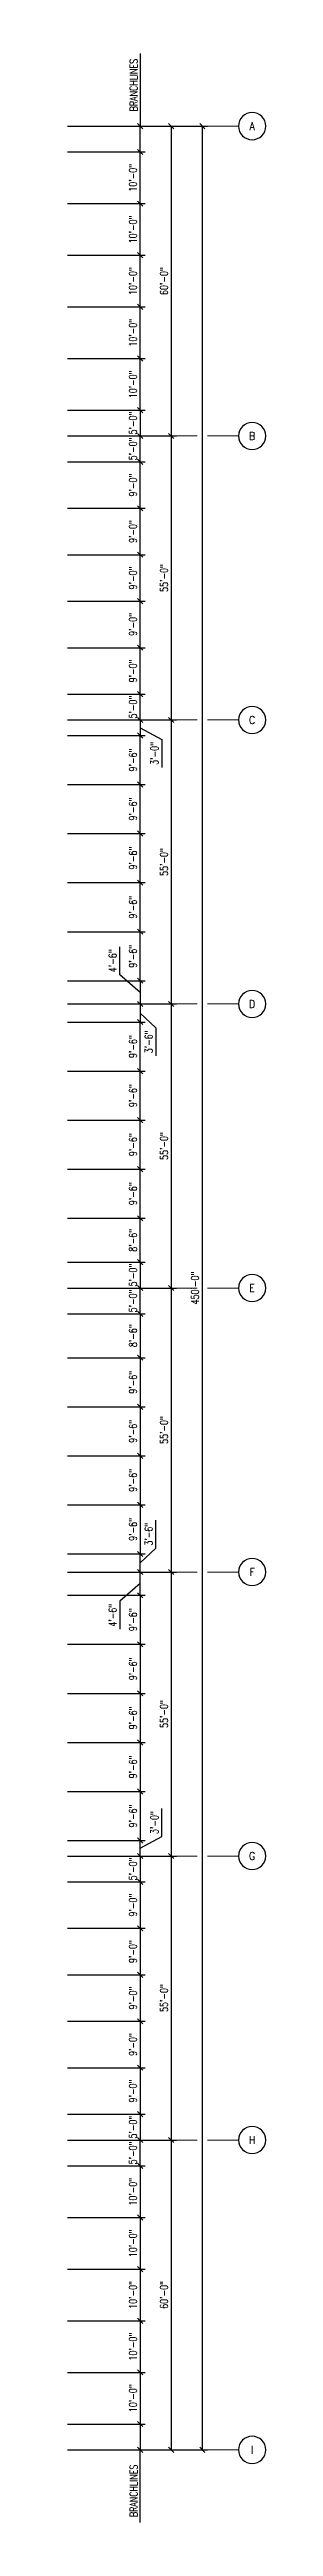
# Model space of a CAD drawing. Extents: x -14553 to 17595, y -13361 to 12610.
# Drawn here: x 9411 to 9894, y -5578 to 178 of the extents above; entities that cross this region are included whole.
import ezdxf
from ezdxf.enums import TextEntityAlignment as Align

# ---------------------------------------------------------------- set-up
doc = ezdxf.new("R2010")
doc.units = 0
doc.header["$LTSCALE"] = 0.5
doc.header["$MEASUREMENT"] = 0
doc.layers.get('0').update_dxf_attribs({"linetype": 'CONTINUOUS'})
doc.layers.get('DEFPOINTS').update_dxf_attribs({"linetype": 'CONTINUOUS'})
doc.layers.add('Dim-Grid', color=11, linetype='CONTINUOUS', lineweight=20)
doc.layers.add('Grid-Bubbles', color=2, linetype='CONTINUOUS')
doc.styles.add('SECTION-ATTRIB-BOLD', font='simplex.shx', dxfattribs={"width": 0.75})
doc.styles.get("Standard").update_dxf_attribs({"font": 'SIMPLEX.SHX', "width": 0.75})
doc.dimstyles.new('NMBS T192', dxfattribs={"dimscale": 192, "dimtxt": 0.09375, "dimasz": 0.0625, "dimexe": 0.0625, "dimexo": 0.125, "dimgap": 0.03125, "dimtad": 1, "dimdec": 4, "dimrnd": 0.0625, "dimzin": 3, "dimdsep": 46, "dimlunit": 4, "dimtxsty": 'Standard', "dimblk1": 'OBLIQUE', "dimblk2": 'OBLIQUE', "dimsah": 1, "dimcen": -0.125, "dimclrt": 2, "dimadec": 0, "dimazin": 0, "dimtfac": 0.625, "dimtdec": 4, "dimtmove": 0, "dimatfit": 2, "dimfxl": 0.0625, "dimtvp": 0.7, "dimtolj": 1, "dimtzin": 3, "dimarcsym": 0})

msp = doc.modelspace()

# ---------------------------------------------------------------- blocks, each defined once
blk = doc.blocks.new('Grid-Bub')
at = {"color": 0}
blk.add_circle((0, 0), 0.164, dxfattribs=at)
at = {"style": 'SECTION-ATTRIB-BOLD', "width": 0.875}
blk.add_attdef('LABEL', text='', height=0.0938, dxfattribs=at).set_placement((0, 0), align=Align.MIDDLE_CENTER)
blk = doc.blocks.new('_OBLIQUE')
at = {"color": 0, "linetype": 'ByBlock'}
blk.add_line((-0.5, -0.5), (0.5, 0.5), dxfattribs=at)
blk = doc.blocks.new('*D188')
at = {"layer": 'DEFPOINTS', "color": 0, "transparency": 16777216}
for p in [(9411.4, 0), (9411.4, -720), (9675.4, -720)]:
    blk.add_point(p, dxfattribs=at)
at = {"layer": 'Dim-Grid', "color": 0, "lineweight": -2, "transparency": 16777216}
for p, q in [((9435.4, 0), (9687.4, 0)), ((9675.4, 0), (9675.4, -720)), ((9435.4, -720), (9687.4, -720))]:
    blk.add_line(p, q, dxfattribs=at)
at = {"layer": 'Dim-Grid', "color": 0, "lineweight": -2, "transparency": 16777216, "xscale": 12, "yscale": 12, "zscale": 12}
for p, rotation in [((9675.4, 0), 90), ((9675.4, -720), 270)]:
    blk.add_blockref('_OBLIQUE', p, dxfattribs=dict(at, rotation=rotation))
at = {"layer": 'Dim-Grid', "color": 2, "transparency": 16777216, "insert": (9658.7, -360), "char_height": 18, "attachment_point": 5, "rotation": 90}
blk.add_mtext('\\A1;60\'-0"', dxfattribs=at)
blk = doc.blocks.new('*D194')
at = {"layer": 'DEFPOINTS', "color": 0, "transparency": 16777216}
for p in [(9411.4, -720), (9411.4, -1380), (9675.4, -1380)]:
    blk.add_point(p, dxfattribs=at)
at = {"layer": 'Dim-Grid', "color": 0, "lineweight": -2, "transparency": 16777216}
for p, q in [((9435.4, -720), (9687.4, -720)), ((9675.4, -720), (9675.4, -1380)), ((9435.4, -1380), (9687.4, -1380))]:
    blk.add_line(p, q, dxfattribs=at)
at = {"layer": 'Dim-Grid', "color": 0, "lineweight": -2, "transparency": 16777216, "xscale": 12, "yscale": 12, "zscale": 12}
for p, rotation in [((9675.4, -720), 90), ((9675.4, -1380), 270)]:
    blk.add_blockref('_OBLIQUE', p, dxfattribs=dict(at, rotation=rotation))
at = {"layer": 'Dim-Grid', "color": 2, "transparency": 16777216, "insert": (9658.7, -1050), "char_height": 18, "attachment_point": 5, "rotation": 90}
blk.add_mtext('\\A1;55\'-0"', dxfattribs=at)
blk = doc.blocks.new('*D195')
at = {"layer": 'DEFPOINTS', "color": 0, "transparency": 16777216}
for p in [(9411.4, -1380), (9411.4, -2040), (9675.4, -2040)]:
    blk.add_point(p, dxfattribs=at)
at = {"layer": 'Dim-Grid', "color": 0, "lineweight": -2, "transparency": 16777216}
for p, q in [((9435.4, -1380), (9687.4, -1380)), ((9675.4, -1380), (9675.4, -2040)), ((9435.4, -2040), (9687.4, -2040))]:
    blk.add_line(p, q, dxfattribs=at)
at = {"layer": 'Dim-Grid', "color": 0, "lineweight": -2, "transparency": 16777216, "xscale": 12, "yscale": 12, "zscale": 12}
for p, rotation in [((9675.4, -1380), 90), ((9675.4, -2040), 270)]:
    blk.add_blockref('_OBLIQUE', p, dxfattribs=dict(at, rotation=rotation))
at = {"layer": 'Dim-Grid', "color": 2, "transparency": 16777216, "insert": (9658.7, -1710), "char_height": 18, "attachment_point": 5, "rotation": 90}
blk.add_mtext('\\A1;55\'-0"', dxfattribs=at)
blk = doc.blocks.new('*D196')
at = {"layer": 'DEFPOINTS', "color": 0, "transparency": 16777216}
for p in [(9411.4, -2040), (9411.4, -2700), (9675.4, -2700)]:
    blk.add_point(p, dxfattribs=at)
at = {"layer": 'Dim-Grid', "color": 0, "lineweight": -2, "transparency": 16777216}
for p, q in [((9435.4, -2040), (9687.4, -2040)), ((9675.4, -2040), (9675.4, -2700)), ((9435.4, -2700), (9687.4, -2700))]:
    blk.add_line(p, q, dxfattribs=at)
at = {"layer": 'Dim-Grid', "color": 0, "lineweight": -2, "transparency": 16777216, "xscale": 12, "yscale": 12, "zscale": 12}
for p, rotation in [((9675.4, -2040), 90), ((9675.4, -2700), 270)]:
    blk.add_blockref('_OBLIQUE', p, dxfattribs=dict(at, rotation=rotation))
at = {"layer": 'Dim-Grid', "color": 2, "transparency": 16777216, "insert": (9658.7, -2370), "char_height": 18, "attachment_point": 5, "rotation": 90}
blk.add_mtext('\\A1;55\'-0"', dxfattribs=at)
blk = doc.blocks.new('*D192')
at = {"layer": 'DEFPOINTS', "color": 0, "transparency": 16777216}
for p in [(9411.4, -2700), (9411.4, -3360), (9675.4, -3360)]:
    blk.add_point(p, dxfattribs=at)
at = {"layer": 'Dim-Grid', "color": 0, "lineweight": -2, "transparency": 16777216}
for p, q in [((9435.4, -2700), (9687.4, -2700)), ((9675.4, -2700), (9675.4, -3360)), ((9435.4, -3360), (9687.4, -3360))]:
    blk.add_line(p, q, dxfattribs=at)
at = {"layer": 'Dim-Grid', "color": 0, "lineweight": -2, "transparency": 16777216, "xscale": 12, "yscale": 12, "zscale": 12}
for p, rotation in [((9675.4, -2700), 90), ((9675.4, -3360), 270)]:
    blk.add_blockref('_OBLIQUE', p, dxfattribs=dict(at, rotation=rotation))
at = {"layer": 'Dim-Grid', "color": 2, "transparency": 16777216, "insert": (9658.7, -3030), "char_height": 18, "attachment_point": 5, "rotation": 90}
blk.add_mtext('\\A1;55\'-0"', dxfattribs=at)
blk = doc.blocks.new('*D193')
at = {"layer": 'DEFPOINTS', "color": 0, "transparency": 16777216}
for p in [(9411.4, -3360), (9411.4, -4020), (9675.4, -4020)]:
    blk.add_point(p, dxfattribs=at)
at = {"layer": 'Dim-Grid', "color": 0, "lineweight": -2, "transparency": 16777216}
for p, q in [((9435.4, -3360), (9687.4, -3360)), ((9675.4, -3360), (9675.4, -4020)), ((9435.4, -4020), (9687.4, -4020))]:
    blk.add_line(p, q, dxfattribs=at)
at = {"layer": 'Dim-Grid', "color": 0, "lineweight": -2, "transparency": 16777216, "xscale": 12, "yscale": 12, "zscale": 12}
for p, rotation in [((9675.4, -3360), 90), ((9675.4, -4020), 270)]:
    blk.add_blockref('_OBLIQUE', p, dxfattribs=dict(at, rotation=rotation))
at = {"layer": 'Dim-Grid', "color": 2, "transparency": 16777216, "insert": (9658.7, -3690), "char_height": 18, "attachment_point": 5, "rotation": 90}
blk.add_mtext('\\A1;55\'-0"', dxfattribs=at)
blk = doc.blocks.new('*D189')
at = {"layer": 'DEFPOINTS', "color": 0, "transparency": 16777216}
for p in [(9411.4, -4020), (9411.4, -4680), (9675.4, -4680)]:
    blk.add_point(p, dxfattribs=at)
at = {"layer": 'Dim-Grid', "color": 0, "lineweight": -2, "transparency": 16777216}
for p, q in [((9435.4, -4020), (9687.4, -4020)), ((9675.4, -4020), (9675.4, -4680)), ((9435.4, -4680), (9687.4, -4680))]:
    blk.add_line(p, q, dxfattribs=at)
at = {"layer": 'Dim-Grid', "color": 0, "lineweight": -2, "transparency": 16777216, "xscale": 12, "yscale": 12, "zscale": 12}
for p, rotation in [((9675.4, -4020), 90), ((9675.4, -4680), 270)]:
    blk.add_blockref('_OBLIQUE', p, dxfattribs=dict(at, rotation=rotation))
at = {"layer": 'Dim-Grid', "color": 2, "transparency": 16777216, "insert": (9658.7, -4350), "char_height": 18, "attachment_point": 5, "rotation": 90}
blk.add_mtext('\\A1;55\'-0"', dxfattribs=at)
blk = doc.blocks.new('*D190')
at = {"layer": 'DEFPOINTS', "color": 0, "transparency": 16777216}
for p in [(9411.4, -4680), (9411.4, -5400), (9675.4, -5400)]:
    blk.add_point(p, dxfattribs=at)
at = {"layer": 'Dim-Grid', "color": 0, "lineweight": -2, "transparency": 16777216}
for p, q in [((9435.4, -4680), (9687.4, -4680)), ((9675.4, -4680), (9675.4, -5400)), ((9435.4, -5400), (9687.4, -5400))]:
    blk.add_line(p, q, dxfattribs=at)
at = {"layer": 'Dim-Grid', "color": 0, "lineweight": -2, "transparency": 16777216, "xscale": 12, "yscale": 12, "zscale": 12}
for p, rotation in [((9675.4, -4680), 90), ((9675.4, -5400), 270)]:
    blk.add_blockref('_OBLIQUE', p, dxfattribs=dict(at, rotation=rotation))
at = {"layer": 'Dim-Grid', "color": 2, "transparency": 16777216, "insert": (9658.7, -5040), "char_height": 18, "attachment_point": 5, "rotation": 90}
blk.add_mtext('\\A1;60\'-0"', dxfattribs=at)
blk = doc.blocks.new('*D191')
at = {"layer": 'DEFPOINTS', "color": 0, "transparency": 16777216}
for p in [(9411.4, 0), (9411.4, -5400), (9747.4, -5400)]:
    blk.add_point(p, dxfattribs=at)
at = {"layer": 'Dim-Grid', "color": 0, "lineweight": -2, "transparency": 16777216}
for p, q in [((9435.4, 0), (9759.4, 0)), ((9747.4, 0), (9747.4, -5400)), ((9435.4, -5400), (9759.4, -5400))]:
    blk.add_line(p, q, dxfattribs=at)
at = {"layer": 'Dim-Grid', "color": 0, "lineweight": -2, "transparency": 16777216, "xscale": 12, "yscale": 12, "zscale": 12}
for p, rotation in [((9747.4, 0), 90), ((9747.4, -5400), 270)]:
    blk.add_blockref('_OBLIQUE', p, dxfattribs=dict(at, rotation=rotation))
at = {"layer": 'Dim-Grid', "color": 2, "transparency": 16777216, "insert": (9730.7, -2700), "char_height": 18, "attachment_point": 5, "rotation": 90}
blk.add_mtext('\\A1;450\'-0"', dxfattribs=at)
blk = doc.blocks.new('*D197')
at = {"layer": 'DEFPOINTS', "color": 0, "transparency": 16777216}
for p in [(9411.4, -1380), (9411.4, -1416), (9603.4, -1416)]:
    blk.add_point(p, dxfattribs=at)
at = {"layer": 'Dim-Grid', "color": 0, "lineweight": -2, "transparency": 16777216}
for p, q in [((9435.4, -1380), (9615.4, -1380)), ((9603.4, -1380), (9603.4, -1416)), ((9435.4, -1416), (9615.4, -1416)), ((9603.4, -1398), (9653.4, -1425.1)), ((9653.4, -1425.1), (9653.4, -1490.5))]:
    blk.add_line(p, q, dxfattribs=at)
at = {"layer": 'Dim-Grid', "color": 0, "lineweight": -2, "transparency": 16777216, "xscale": 12, "yscale": 12, "zscale": 12}
for p, rotation in [((9603.4, -1380), 90), ((9603.4, -1416), 270)]:
    blk.add_blockref('_OBLIQUE', p, dxfattribs=dict(at, rotation=rotation))
at = {"layer": 'Dim-Grid', "color": 2, "transparency": 16777216, "insert": (9636.7, -1457.8), "char_height": 18, "attachment_point": 5, "rotation": 90}
blk.add_mtext('\\A1;3\'-0"', dxfattribs=at)
blk = doc.blocks.new('*D198')
at = {"layer": 'DEFPOINTS', "color": 0, "transparency": 16777216}
for p in [(9411.4, -1320), (9603.4, -1320), (9411.4, -1380)]:
    blk.add_point(p, dxfattribs=at)
at = {"layer": 'Dim-Grid', "color": 0, "lineweight": -2, "transparency": 16777216}
for p, q in [((9435.4, -1320), (9615.4, -1320)), ((9603.4, -1380), (9603.4, -1320)), ((9435.4, -1380), (9615.4, -1380))]:
    blk.add_line(p, q, dxfattribs=at)
at = {"layer": 'Dim-Grid', "color": 0, "lineweight": -2, "transparency": 16777216, "xscale": 12, "yscale": 12, "zscale": 12}
for p, rotation in [((9603.4, -1320), 90), ((9603.4, -1380), 270)]:
    blk.add_blockref('_OBLIQUE', p, dxfattribs=dict(at, rotation=rotation))
at = {"layer": 'Dim-Grid', "color": 2, "transparency": 16777216, "insert": (9586.7, -1350), "char_height": 18, "attachment_point": 5, "rotation": 90}
blk.add_mtext('\\A1;5\'-0"', dxfattribs=at)
blk = doc.blocks.new('*D199')
at = {"layer": 'DEFPOINTS', "color": 0, "transparency": 16777216}
for p in [(9411.4, -1212), (9603.4, -1212), (9411.4, -1320)]:
    blk.add_point(p, dxfattribs=at)
at = {"layer": 'Dim-Grid', "color": 0, "lineweight": -2, "transparency": 16777216}
for p, q in [((9435.4, -1212), (9615.4, -1212)), ((9603.4, -1320), (9603.4, -1212)), ((9435.4, -1320), (9615.4, -1320))]:
    blk.add_line(p, q, dxfattribs=at)
at = {"layer": 'Dim-Grid', "color": 0, "lineweight": -2, "transparency": 16777216, "xscale": 12, "yscale": 12, "zscale": 12}
for p, rotation in [((9603.4, -1212), 90), ((9603.4, -1320), 270)]:
    blk.add_blockref('_OBLIQUE', p, dxfattribs=dict(at, rotation=rotation))
at = {"layer": 'Dim-Grid', "color": 2, "transparency": 16777216, "insert": (9586.7, -1266), "char_height": 18, "attachment_point": 5, "rotation": 90}
blk.add_mtext('\\A1;9\'-0"', dxfattribs=at)
blk = doc.blocks.new('*D200')
at = {"layer": 'DEFPOINTS', "color": 0, "transparency": 16777216}
for p in [(9411.4, -1104), (9603.4, -1104), (9411.4, -1212)]:
    blk.add_point(p, dxfattribs=at)
at = {"layer": 'Dim-Grid', "color": 0, "lineweight": -2, "transparency": 16777216}
for p, q in [((9435.4, -1104), (9615.4, -1104)), ((9603.4, -1212), (9603.4, -1104)), ((9435.4, -1212), (9615.4, -1212))]:
    blk.add_line(p, q, dxfattribs=at)
at = {"layer": 'Dim-Grid', "color": 0, "lineweight": -2, "transparency": 16777216, "xscale": 12, "yscale": 12, "zscale": 12}
for p, rotation in [((9603.4, -1104), 90), ((9603.4, -1212), 270)]:
    blk.add_blockref('_OBLIQUE', p, dxfattribs=dict(at, rotation=rotation))
at = {"layer": 'Dim-Grid', "color": 2, "transparency": 16777216, "insert": (9586.7, -1158), "char_height": 18, "attachment_point": 5, "rotation": 90}
blk.add_mtext('\\A1;9\'-0"', dxfattribs=at)
blk = doc.blocks.new('*D201')
at = {"layer": 'DEFPOINTS', "color": 0, "transparency": 16777216}
for p in [(9411.4, -996), (9603.4, -996), (9411.4, -1104)]:
    blk.add_point(p, dxfattribs=at)
at = {"layer": 'Dim-Grid', "color": 0, "lineweight": -2, "transparency": 16777216}
for p, q in [((9435.4, -996), (9615.4, -996)), ((9603.4, -1104), (9603.4, -996)), ((9435.4, -1104), (9615.4, -1104))]:
    blk.add_line(p, q, dxfattribs=at)
at = {"layer": 'Dim-Grid', "color": 0, "lineweight": -2, "transparency": 16777216, "xscale": 12, "yscale": 12, "zscale": 12}
for p, rotation in [((9603.4, -996), 90), ((9603.4, -1104), 270)]:
    blk.add_blockref('_OBLIQUE', p, dxfattribs=dict(at, rotation=rotation))
at = {"layer": 'Dim-Grid', "color": 2, "transparency": 16777216, "insert": (9586.7, -1050), "char_height": 18, "attachment_point": 5, "rotation": 90}
blk.add_mtext('\\A1;9\'-0"', dxfattribs=at)
blk = doc.blocks.new('*D202')
at = {"layer": 'DEFPOINTS', "color": 0, "transparency": 16777216}
for p in [(9411.4, -888), (9603.4, -888), (9411.4, -996)]:
    blk.add_point(p, dxfattribs=at)
at = {"layer": 'Dim-Grid', "color": 0, "lineweight": -2, "transparency": 16777216}
for p, q in [((9435.4, -888), (9615.4, -888)), ((9603.4, -996), (9603.4, -888)), ((9435.4, -996), (9615.4, -996))]:
    blk.add_line(p, q, dxfattribs=at)
at = {"layer": 'Dim-Grid', "color": 0, "lineweight": -2, "transparency": 16777216, "xscale": 12, "yscale": 12, "zscale": 12}
for p, rotation in [((9603.4, -888), 90), ((9603.4, -996), 270)]:
    blk.add_blockref('_OBLIQUE', p, dxfattribs=dict(at, rotation=rotation))
at = {"layer": 'Dim-Grid', "color": 2, "transparency": 16777216, "insert": (9586.7, -942), "char_height": 18, "attachment_point": 5, "rotation": 90}
blk.add_mtext('\\A1;9\'-0"', dxfattribs=at)
blk = doc.blocks.new('*D203')
at = {"layer": 'DEFPOINTS', "color": 0, "transparency": 16777216}
for p in [(9411.4, -780), (9603.4, -780), (9411.4, -888)]:
    blk.add_point(p, dxfattribs=at)
at = {"layer": 'Dim-Grid', "color": 0, "lineweight": -2, "transparency": 16777216}
for p, q in [((9435.4, -780), (9615.4, -780)), ((9603.4, -888), (9603.4, -780)), ((9435.4, -888), (9615.4, -888))]:
    blk.add_line(p, q, dxfattribs=at)
at = {"layer": 'Dim-Grid', "color": 0, "lineweight": -2, "transparency": 16777216, "xscale": 12, "yscale": 12, "zscale": 12}
for p, rotation in [((9603.4, -780), 90), ((9603.4, -888), 270)]:
    blk.add_blockref('_OBLIQUE', p, dxfattribs=dict(at, rotation=rotation))
at = {"layer": 'Dim-Grid', "color": 2, "transparency": 16777216, "insert": (9586.7, -834), "char_height": 18, "attachment_point": 5, "rotation": 90}
blk.add_mtext('\\A1;9\'-0"', dxfattribs=at)
blk = doc.blocks.new('*D204')
at = {"layer": 'DEFPOINTS', "color": 0, "transparency": 16777216}
for p in [(9411.4, -720), (9603.4, -720), (9411.4, -780)]:
    blk.add_point(p, dxfattribs=at)
at = {"layer": 'Dim-Grid', "color": 0, "lineweight": -2, "transparency": 16777216}
for p, q in [((9435.4, -720), (9615.4, -720)), ((9603.4, -780), (9603.4, -720)), ((9435.4, -780), (9615.4, -780))]:
    blk.add_line(p, q, dxfattribs=at)
at = {"layer": 'Dim-Grid', "color": 0, "lineweight": -2, "transparency": 16777216, "xscale": 12, "yscale": 12, "zscale": 12}
for p, rotation in [((9603.4, -720), 90), ((9603.4, -780), 270)]:
    blk.add_blockref('_OBLIQUE', p, dxfattribs=dict(at, rotation=rotation))
at = {"layer": 'Dim-Grid', "color": 2, "transparency": 16777216, "insert": (9586.7, -750), "char_height": 18, "attachment_point": 5, "rotation": 90}
blk.add_mtext('\\A1;5\'-0"', dxfattribs=at)
blk = doc.blocks.new('*D205')
at = {"layer": 'DEFPOINTS', "color": 0, "transparency": 16777216}
for p in [(9411.4, -660), (9411.4, -720), (9603.4, -720)]:
    blk.add_point(p, dxfattribs=at)
at = {"layer": 'Dim-Grid', "color": 0, "lineweight": -2, "transparency": 16777216}
for p, q in [((9435.4, -660), (9615.4, -660)), ((9603.4, -660), (9603.4, -720)), ((9435.4, -720), (9615.4, -720))]:
    blk.add_line(p, q, dxfattribs=at)
at = {"layer": 'Dim-Grid', "color": 0, "lineweight": -2, "transparency": 16777216, "xscale": 12, "yscale": 12, "zscale": 12}
for p, rotation in [((9603.4, -660), 90), ((9603.4, -720), 270)]:
    blk.add_blockref('_OBLIQUE', p, dxfattribs=dict(at, rotation=rotation))
at = {"layer": 'Dim-Grid', "color": 2, "transparency": 16777216, "insert": (9586.7, -690), "char_height": 18, "attachment_point": 5, "rotation": 90}
blk.add_mtext('\\A1;5\'-0"', dxfattribs=at)
blk = doc.blocks.new('*D206')
at = {"layer": 'DEFPOINTS', "color": 0, "transparency": 16777216}
for p in [(9411.4, -540), (9603.4, -540), (9411.4, -660)]:
    blk.add_point(p, dxfattribs=at)
at = {"layer": 'Dim-Grid', "color": 0, "lineweight": -2, "transparency": 16777216}
for p, q in [((9435.4, -540), (9615.4, -540)), ((9603.4, -660), (9603.4, -540)), ((9435.4, -660), (9615.4, -660))]:
    blk.add_line(p, q, dxfattribs=at)
at = {"layer": 'Dim-Grid', "color": 0, "lineweight": -2, "transparency": 16777216, "xscale": 12, "yscale": 12, "zscale": 12}
for p, rotation in [((9603.4, -540), 90), ((9603.4, -660), 270)]:
    blk.add_blockref('_OBLIQUE', p, dxfattribs=dict(at, rotation=rotation))
at = {"layer": 'Dim-Grid', "color": 2, "transparency": 16777216, "insert": (9586.7, -600), "char_height": 18, "attachment_point": 5, "rotation": 90}
blk.add_mtext('\\A1;10\'-0"', dxfattribs=at)
blk = doc.blocks.new('*D207')
at = {"layer": 'DEFPOINTS', "color": 0, "transparency": 16777216}
for p in [(9411.4, -420), (9603.4, -420), (9411.4, -540)]:
    blk.add_point(p, dxfattribs=at)
at = {"layer": 'Dim-Grid', "color": 0, "lineweight": -2, "transparency": 16777216}
for p, q in [((9435.4, -420), (9615.4, -420)), ((9603.4, -540), (9603.4, -420)), ((9435.4, -540), (9615.4, -540))]:
    blk.add_line(p, q, dxfattribs=at)
at = {"layer": 'Dim-Grid', "color": 0, "lineweight": -2, "transparency": 16777216, "xscale": 12, "yscale": 12, "zscale": 12}
for p, rotation in [((9603.4, -420), 90), ((9603.4, -540), 270)]:
    blk.add_blockref('_OBLIQUE', p, dxfattribs=dict(at, rotation=rotation))
at = {"layer": 'Dim-Grid', "color": 2, "transparency": 16777216, "insert": (9586.7, -480), "char_height": 18, "attachment_point": 5, "rotation": 90}
blk.add_mtext('\\A1;10\'-0"', dxfattribs=at)
blk = doc.blocks.new('*D208')
at = {"layer": 'DEFPOINTS', "color": 0, "transparency": 16777216}
for p in [(9411.4, -300), (9603.4, -300), (9411.4, -420)]:
    blk.add_point(p, dxfattribs=at)
at = {"layer": 'Dim-Grid', "color": 0, "lineweight": -2, "transparency": 16777216}
for p, q in [((9435.4, -300), (9615.4, -300)), ((9603.4, -420), (9603.4, -300)), ((9435.4, -420), (9615.4, -420))]:
    blk.add_line(p, q, dxfattribs=at)
at = {"layer": 'Dim-Grid', "color": 0, "lineweight": -2, "transparency": 16777216, "xscale": 12, "yscale": 12, "zscale": 12}
for p, rotation in [((9603.4, -300), 90), ((9603.4, -420), 270)]:
    blk.add_blockref('_OBLIQUE', p, dxfattribs=dict(at, rotation=rotation))
at = {"layer": 'Dim-Grid', "color": 2, "transparency": 16777216, "insert": (9586.7, -360), "char_height": 18, "attachment_point": 5, "rotation": 90}
blk.add_mtext('\\A1;10\'-0"', dxfattribs=at)
blk = doc.blocks.new('*D209')
at = {"layer": 'DEFPOINTS', "color": 0, "transparency": 16777216}
for p in [(9411.4, -180), (9603.4, -180), (9411.4, -300)]:
    blk.add_point(p, dxfattribs=at)
at = {"layer": 'Dim-Grid', "color": 0, "lineweight": -2, "transparency": 16777216}
for p, q in [((9435.4, -180), (9615.4, -180)), ((9603.4, -300), (9603.4, -180)), ((9435.4, -300), (9615.4, -300))]:
    blk.add_line(p, q, dxfattribs=at)
at = {"layer": 'Dim-Grid', "color": 0, "lineweight": -2, "transparency": 16777216, "xscale": 12, "yscale": 12, "zscale": 12}
for p, rotation in [((9603.4, -180), 90), ((9603.4, -300), 270)]:
    blk.add_blockref('_OBLIQUE', p, dxfattribs=dict(at, rotation=rotation))
at = {"layer": 'Dim-Grid', "color": 2, "transparency": 16777216, "insert": (9586.7, -240), "char_height": 18, "attachment_point": 5, "rotation": 90}
blk.add_mtext('\\A1;10\'-0"', dxfattribs=at)
blk = doc.blocks.new('*D210')
at = {"layer": 'DEFPOINTS', "color": 0, "transparency": 16777216}
for p in [(9411.4, -60), (9603.4, -60), (9411.4, -180)]:
    blk.add_point(p, dxfattribs=at)
at = {"layer": 'Dim-Grid', "color": 0, "lineweight": -2, "transparency": 16777216}
for p, q in [((9435.4, -60), (9615.4, -60)), ((9603.4, -180), (9603.4, -60)), ((9435.4, -180), (9615.4, -180))]:
    blk.add_line(p, q, dxfattribs=at)
at = {"layer": 'Dim-Grid', "color": 0, "lineweight": -2, "transparency": 16777216, "xscale": 12, "yscale": 12, "zscale": 12}
for p, rotation in [((9603.4, -60), 90), ((9603.4, -180), 270)]:
    blk.add_blockref('_OBLIQUE', p, dxfattribs=dict(at, rotation=rotation))
at = {"layer": 'Dim-Grid', "color": 2, "transparency": 16777216, "insert": (9586.7, -120), "char_height": 18, "attachment_point": 5, "rotation": 90}
blk.add_mtext('\\A1;10\'-0"', dxfattribs=at)
blk = doc.blocks.new('*D213')
at = {"layer": 'DEFPOINTS', "color": 0, "transparency": 16777216}
for p in [(9411.4, -1416), (9603.4, -1416), (9411.4, -1530)]:
    blk.add_point(p, dxfattribs=at)
at = {"layer": 'Dim-Grid', "color": 0, "lineweight": -2, "transparency": 16777216}
for p, q in [((9435.4, -1416), (9615.4, -1416)), ((9603.4, -1530), (9603.4, -1416)), ((9435.4, -1530), (9615.4, -1530))]:
    blk.add_line(p, q, dxfattribs=at)
at = {"layer": 'Dim-Grid', "color": 0, "lineweight": -2, "transparency": 16777216, "xscale": 12, "yscale": 12, "zscale": 12}
for p, rotation in [((9603.4, -1416), 90), ((9603.4, -1530), 270)]:
    blk.add_blockref('_OBLIQUE', p, dxfattribs=dict(at, rotation=rotation))
at = {"layer": 'Dim-Grid', "color": 2, "transparency": 16777216, "insert": (9586.7, -1473), "char_height": 18, "attachment_point": 5, "rotation": 90}
blk.add_mtext('\\A1;9\'-6"', dxfattribs=at)
blk = doc.blocks.new('*D214')
at = {"layer": 'DEFPOINTS', "color": 0, "transparency": 16777216}
for p in [(9411.4, -1530), (9603.4, -1530), (9411.4, -1644)]:
    blk.add_point(p, dxfattribs=at)
at = {"layer": 'Dim-Grid', "color": 0, "lineweight": -2, "transparency": 16777216}
for p, q in [((9435.4, -1530), (9615.4, -1530)), ((9603.4, -1644), (9603.4, -1530)), ((9435.4, -1644), (9615.4, -1644))]:
    blk.add_line(p, q, dxfattribs=at)
at = {"layer": 'Dim-Grid', "color": 0, "lineweight": -2, "transparency": 16777216, "xscale": 12, "yscale": 12, "zscale": 12}
for p, rotation in [((9603.4, -1530), 90), ((9603.4, -1644), 270)]:
    blk.add_blockref('_OBLIQUE', p, dxfattribs=dict(at, rotation=rotation))
at = {"layer": 'Dim-Grid', "color": 2, "transparency": 16777216, "insert": (9586.7, -1587), "char_height": 18, "attachment_point": 5, "rotation": 90}
blk.add_mtext('\\A1;9\'-6"', dxfattribs=at)
blk = doc.blocks.new('*D215')
at = {"layer": 'DEFPOINTS', "color": 0, "transparency": 16777216}
for p in [(9411.4, -1644), (9603.4, -1644), (9411.4, -1758)]:
    blk.add_point(p, dxfattribs=at)
at = {"layer": 'Dim-Grid', "color": 0, "lineweight": -2, "transparency": 16777216}
for p, q in [((9435.4, -1644), (9615.4, -1644)), ((9603.4, -1758), (9603.4, -1644)), ((9435.4, -1758), (9615.4, -1758))]:
    blk.add_line(p, q, dxfattribs=at)
at = {"layer": 'Dim-Grid', "color": 0, "lineweight": -2, "transparency": 16777216, "xscale": 12, "yscale": 12, "zscale": 12}
for p, rotation in [((9603.4, -1644), 90), ((9603.4, -1758), 270)]:
    blk.add_blockref('_OBLIQUE', p, dxfattribs=dict(at, rotation=rotation))
at = {"layer": 'Dim-Grid', "color": 2, "transparency": 16777216, "insert": (9586.7, -1701), "char_height": 18, "attachment_point": 5, "rotation": 90}
blk.add_mtext('\\A1;9\'-6"', dxfattribs=at)
blk = doc.blocks.new('*D216')
at = {"layer": 'DEFPOINTS', "color": 0, "transparency": 16777216}
for p in [(9411.4, -1758), (9603.4, -1758), (9411.4, -1872)]:
    blk.add_point(p, dxfattribs=at)
at = {"layer": 'Dim-Grid', "color": 0, "lineweight": -2, "transparency": 16777216}
for p, q in [((9435.4, -1758), (9615.4, -1758)), ((9603.4, -1872), (9603.4, -1758)), ((9435.4, -1872), (9615.4, -1872))]:
    blk.add_line(p, q, dxfattribs=at)
at = {"layer": 'Dim-Grid', "color": 0, "lineweight": -2, "transparency": 16777216, "xscale": 12, "yscale": 12, "zscale": 12}
for p, rotation in [((9603.4, -1758), 90), ((9603.4, -1872), 270)]:
    blk.add_blockref('_OBLIQUE', p, dxfattribs=dict(at, rotation=rotation))
at = {"layer": 'Dim-Grid', "color": 2, "transparency": 16777216, "insert": (9586.7, -1815), "char_height": 18, "attachment_point": 5, "rotation": 90}
blk.add_mtext('\\A1;9\'-6"', dxfattribs=at)
blk = doc.blocks.new('*D217')
at = {"layer": 'DEFPOINTS', "color": 0, "transparency": 16777216}
for p in [(9411.4, -1872), (9603.4, -1872), (9411.4, -1986)]:
    blk.add_point(p, dxfattribs=at)
at = {"layer": 'Dim-Grid', "color": 0, "lineweight": -2, "transparency": 16777216}
for p, q in [((9435.4, -1872), (9615.4, -1872)), ((9603.4, -1986), (9603.4, -1872)), ((9435.4, -1986), (9615.4, -1986))]:
    blk.add_line(p, q, dxfattribs=at)
at = {"layer": 'Dim-Grid', "color": 0, "lineweight": -2, "transparency": 16777216, "xscale": 12, "yscale": 12, "zscale": 12}
for p, rotation in [((9603.4, -1872), 90), ((9603.4, -1986), 270)]:
    blk.add_blockref('_OBLIQUE', p, dxfattribs=dict(at, rotation=rotation))
at = {"layer": 'Dim-Grid', "color": 2, "transparency": 16777216, "insert": (9586.7, -1929), "char_height": 18, "attachment_point": 5, "rotation": 90}
blk.add_mtext('\\A1;9\'-6"', dxfattribs=at)
blk = doc.blocks.new('*D218')
at = {"layer": 'DEFPOINTS', "color": 0, "transparency": 16777216}
for p in [(9411.4, -1986), (9411.4, -2040), (9603.4, -2040)]:
    blk.add_point(p, dxfattribs=at)
at = {"layer": 'Dim-Grid', "color": 0, "lineweight": -2, "transparency": 16777216}
for p, q in [((9556.6, -1972.2), (9556.6, -1906.9)), ((9435.4, -1986), (9615.4, -1986)), ((9603.4, -2013), (9556.6, -1972.2)), ((9603.4, -1986), (9603.4, -2040)), ((9435.4, -2040), (9615.4, -2040))]:
    blk.add_line(p, q, dxfattribs=at)
at = {"layer": 'Dim-Grid', "color": 0, "lineweight": -2, "transparency": 16777216, "xscale": 12, "yscale": 12, "zscale": 12}
for p, rotation in [((9603.4, -1986), 90), ((9603.4, -2040), 270)]:
    blk.add_blockref('_OBLIQUE', p, dxfattribs=dict(at, rotation=rotation))
at = {"layer": 'Dim-Grid', "color": 2, "transparency": 16777216, "insert": (9539.9, -1939.6), "char_height": 18, "attachment_point": 5, "rotation": 90}
blk.add_mtext('\\A1;4\'-6"', dxfattribs=at)
blk = doc.blocks.new('*D219')
at = {"layer": 'DEFPOINTS', "color": 0, "transparency": 16777216}
for p in [(9411.4, -2040), (9411.4, -2082), (9603.4, -2082)]:
    blk.add_point(p, dxfattribs=at)
at = {"layer": 'Dim-Grid', "color": 0, "lineweight": -2, "transparency": 16777216}
for p, q in [((9435.4, -2040), (9615.4, -2040)), ((9603.4, -2040), (9603.4, -2082)), ((9603.4, -2061), (9639.9, -2095.3)), ((9435.4, -2082), (9615.4, -2082)), ((9639.9, -2095.3), (9639.9, -2160.6))]:
    blk.add_line(p, q, dxfattribs=at)
at = {"layer": 'Dim-Grid', "color": 0, "lineweight": -2, "transparency": 16777216, "xscale": 12, "yscale": 12, "zscale": 12}
for p, rotation in [((9603.4, -2040), 90), ((9603.4, -2082), 270)]:
    blk.add_blockref('_OBLIQUE', p, dxfattribs=dict(at, rotation=rotation))
at = {"layer": 'Dim-Grid', "color": 2, "transparency": 16777216, "insert": (9623.2, -2127.9), "char_height": 18, "attachment_point": 5, "rotation": 90}
blk.add_mtext('\\A1;3\'-6"', dxfattribs=at)
blk = doc.blocks.new('*D220')
at = {"layer": 'DEFPOINTS', "color": 0, "transparency": 16777216}
for p in [(9411.4, -2082), (9603.4, -2082), (9411.4, -2196)]:
    blk.add_point(p, dxfattribs=at)
at = {"layer": 'Dim-Grid', "color": 0, "lineweight": -2, "transparency": 16777216}
for p, q in [((9435.4, -2082), (9615.4, -2082)), ((9603.4, -2196), (9603.4, -2082)), ((9435.4, -2196), (9615.4, -2196))]:
    blk.add_line(p, q, dxfattribs=at)
at = {"layer": 'Dim-Grid', "color": 0, "lineweight": -2, "transparency": 16777216, "xscale": 12, "yscale": 12, "zscale": 12}
for p, rotation in [((9603.4, -2082), 90), ((9603.4, -2196), 270)]:
    blk.add_blockref('_OBLIQUE', p, dxfattribs=dict(at, rotation=rotation))
at = {"layer": 'Dim-Grid', "color": 2, "transparency": 16777216, "insert": (9586.7, -2139), "char_height": 18, "attachment_point": 5, "rotation": 90}
blk.add_mtext('\\A1;9\'-6"', dxfattribs=at)
blk = doc.blocks.new('*D221')
at = {"layer": 'DEFPOINTS', "color": 0, "transparency": 16777216}
for p in [(9411.4, -2196), (9603.4, -2196), (9411.4, -2310)]:
    blk.add_point(p, dxfattribs=at)
at = {"layer": 'Dim-Grid', "color": 0, "lineweight": -2, "transparency": 16777216}
for p, q in [((9435.4, -2196), (9615.4, -2196)), ((9603.4, -2310), (9603.4, -2196)), ((9435.4, -2310), (9615.4, -2310))]:
    blk.add_line(p, q, dxfattribs=at)
at = {"layer": 'Dim-Grid', "color": 0, "lineweight": -2, "transparency": 16777216, "xscale": 12, "yscale": 12, "zscale": 12}
for p, rotation in [((9603.4, -2196), 90), ((9603.4, -2310), 270)]:
    blk.add_blockref('_OBLIQUE', p, dxfattribs=dict(at, rotation=rotation))
at = {"layer": 'Dim-Grid', "color": 2, "transparency": 16777216, "insert": (9586.7, -2253), "char_height": 18, "attachment_point": 5, "rotation": 90}
blk.add_mtext('\\A1;9\'-6"', dxfattribs=at)
blk = doc.blocks.new('*D222')
at = {"layer": 'DEFPOINTS', "color": 0, "transparency": 16777216}
for p in [(9411.4, -2310), (9603.4, -2310), (9411.4, -2424)]:
    blk.add_point(p, dxfattribs=at)
at = {"layer": 'Dim-Grid', "color": 0, "lineweight": -2, "transparency": 16777216}
for p, q in [((9435.4, -2310), (9615.4, -2310)), ((9603.4, -2424), (9603.4, -2310)), ((9435.4, -2424), (9615.4, -2424))]:
    blk.add_line(p, q, dxfattribs=at)
at = {"layer": 'Dim-Grid', "color": 0, "lineweight": -2, "transparency": 16777216, "xscale": 12, "yscale": 12, "zscale": 12}
for p, rotation in [((9603.4, -2310), 90), ((9603.4, -2424), 270)]:
    blk.add_blockref('_OBLIQUE', p, dxfattribs=dict(at, rotation=rotation))
at = {"layer": 'Dim-Grid', "color": 2, "transparency": 16777216, "insert": (9586.7, -2367), "char_height": 18, "attachment_point": 5, "rotation": 90}
blk.add_mtext('\\A1;9\'-6"', dxfattribs=at)
blk = doc.blocks.new('*D223')
at = {"layer": 'DEFPOINTS', "color": 0, "transparency": 16777216}
for p in [(9411.4, -2424), (9603.4, -2424), (9411.4, -2538)]:
    blk.add_point(p, dxfattribs=at)
at = {"layer": 'Dim-Grid', "color": 0, "lineweight": -2, "transparency": 16777216}
for p, q in [((9435.4, -2424), (9615.4, -2424)), ((9603.4, -2538), (9603.4, -2424)), ((9435.4, -2538), (9615.4, -2538))]:
    blk.add_line(p, q, dxfattribs=at)
at = {"layer": 'Dim-Grid', "color": 0, "lineweight": -2, "transparency": 16777216, "xscale": 12, "yscale": 12, "zscale": 12}
for p, rotation in [((9603.4, -2424), 90), ((9603.4, -2538), 270)]:
    blk.add_blockref('_OBLIQUE', p, dxfattribs=dict(at, rotation=rotation))
at = {"layer": 'Dim-Grid', "color": 2, "transparency": 16777216, "insert": (9586.7, -2481), "char_height": 18, "attachment_point": 5, "rotation": 90}
blk.add_mtext('\\A1;9\'-6"', dxfattribs=at)
blk = doc.blocks.new('*D224')
at = {"layer": 'DEFPOINTS', "color": 0, "transparency": 16777216}
for p in [(9411.4, -2538), (9603.4, -2538), (9411.4, -2640)]:
    blk.add_point(p, dxfattribs=at)
at = {"layer": 'Dim-Grid', "color": 0, "lineweight": -2, "transparency": 16777216}
for p, q in [((9435.4, -2538), (9615.4, -2538)), ((9603.4, -2640), (9603.4, -2538)), ((9435.4, -2640), (9615.4, -2640))]:
    blk.add_line(p, q, dxfattribs=at)
at = {"layer": 'Dim-Grid', "color": 0, "lineweight": -2, "transparency": 16777216, "xscale": 12, "yscale": 12, "zscale": 12}
for p, rotation in [((9603.4, -2538), 90), ((9603.4, -2640), 270)]:
    blk.add_blockref('_OBLIQUE', p, dxfattribs=dict(at, rotation=rotation))
at = {"layer": 'Dim-Grid', "color": 2, "transparency": 16777216, "insert": (9586.7, -2589), "char_height": 18, "attachment_point": 5, "rotation": 90}
blk.add_mtext('\\A1;8\'-6"', dxfattribs=at)
blk = doc.blocks.new('*D225')
at = {"layer": 'DEFPOINTS', "color": 0, "transparency": 16777216}
for p in [(9411.4, -2640), (9411.4, -2700), (9603.4, -2700)]:
    blk.add_point(p, dxfattribs=at)
at = {"layer": 'Dim-Grid', "color": 0, "lineweight": -2, "transparency": 16777216}
for p, q in [((9435.4, -2640), (9615.4, -2640)), ((9603.4, -2640), (9603.4, -2700)), ((9435.4, -2700), (9615.4, -2700))]:
    blk.add_line(p, q, dxfattribs=at)
at = {"layer": 'Dim-Grid', "color": 0, "lineweight": -2, "transparency": 16777216, "xscale": 12, "yscale": 12, "zscale": 12}
for p, rotation in [((9603.4, -2640), 90), ((9603.4, -2700), 270)]:
    blk.add_blockref('_OBLIQUE', p, dxfattribs=dict(at, rotation=rotation))
at = {"layer": 'Dim-Grid', "color": 2, "transparency": 16777216, "insert": (9586.7, -2670), "char_height": 18, "attachment_point": 5, "rotation": 90}
blk.add_mtext('\\A1;5\'-0"', dxfattribs=at)
blk = doc.blocks.new('*D226')
at = {"layer": 'DEFPOINTS', "color": 0, "transparency": 16777216}
for p in [(9411.4, -3984), (9411.4, -4020), (9603.4, -3984)]:
    blk.add_point(p, dxfattribs=at)
at = {"layer": 'Dim-Grid', "color": 0, "lineweight": -2, "transparency": 16777216}
for p, q in [((9653.4, -3974.9), (9653.4, -3909.5)), ((9435.4, -3984), (9615.4, -3984)), ((9435.4, -4020), (9615.4, -4020)), ((9603.4, -4002), (9653.4, -3974.9)), ((9603.4, -4020), (9603.4, -3984))]:
    blk.add_line(p, q, dxfattribs=at)
at = {"layer": 'Dim-Grid', "color": 0, "lineweight": -2, "transparency": 16777216, "xscale": 12, "yscale": 12, "zscale": 12}
for p, rotation in [((9603.4, -3984), 90), ((9603.4, -4020), 270)]:
    blk.add_blockref('_OBLIQUE', p, dxfattribs=dict(at, rotation=rotation))
at = {"layer": 'Dim-Grid', "color": 2, "transparency": 16777216, "insert": (9636.7, -3942.2), "char_height": 18, "attachment_point": 5, "rotation": 90}
blk.add_mtext('\\A1;3\'-0"', dxfattribs=at)
blk = doc.blocks.new('*D227')
at = {"layer": 'DEFPOINTS', "color": 0, "transparency": 16777216}
for p in [(9411.4, -4020), (9411.4, -4080), (9603.4, -4080)]:
    blk.add_point(p, dxfattribs=at)
at = {"layer": 'Dim-Grid', "color": 0, "lineweight": -2, "transparency": 16777216}
for p, q in [((9435.4, -4020), (9615.4, -4020)), ((9603.4, -4020), (9603.4, -4080)), ((9435.4, -4080), (9615.4, -4080))]:
    blk.add_line(p, q, dxfattribs=at)
at = {"layer": 'Dim-Grid', "color": 0, "lineweight": -2, "transparency": 16777216, "xscale": 12, "yscale": 12, "zscale": 12}
for p, rotation in [((9603.4, -4020), 90), ((9603.4, -4080), 270)]:
    blk.add_blockref('_OBLIQUE', p, dxfattribs=dict(at, rotation=rotation))
at = {"layer": 'Dim-Grid', "color": 2, "transparency": 16777216, "insert": (9586.7, -4050), "char_height": 18, "attachment_point": 5, "rotation": 90}
blk.add_mtext('\\A1;5\'-0"', dxfattribs=at)
blk = doc.blocks.new('*D233')
at = {"layer": 'DEFPOINTS', "color": 0, "transparency": 16777216}
for p in [(9411.4, -4080), (9411.4, -4188), (9603.4, -4188)]:
    blk.add_point(p, dxfattribs=at)
at = {"layer": 'Dim-Grid', "color": 0, "lineweight": -2, "transparency": 16777216}
for p, q in [((9435.4, -4080), (9615.4, -4080)), ((9603.4, -4080), (9603.4, -4188)), ((9435.4, -4188), (9615.4, -4188))]:
    blk.add_line(p, q, dxfattribs=at)
at = {"layer": 'Dim-Grid', "color": 0, "lineweight": -2, "transparency": 16777216, "xscale": 12, "yscale": 12, "zscale": 12}
for p, rotation in [((9603.4, -4080), 90), ((9603.4, -4188), 270)]:
    blk.add_blockref('_OBLIQUE', p, dxfattribs=dict(at, rotation=rotation))
at = {"layer": 'Dim-Grid', "color": 2, "transparency": 16777216, "insert": (9586.7, -4134), "char_height": 18, "attachment_point": 5, "rotation": 90}
blk.add_mtext('\\A1;9\'-0"', dxfattribs=at)
blk = doc.blocks.new('*D234')
at = {"layer": 'DEFPOINTS', "color": 0, "transparency": 16777216}
for p in [(9411.4, -4188), (9411.4, -4296), (9603.4, -4296)]:
    blk.add_point(p, dxfattribs=at)
at = {"layer": 'Dim-Grid', "color": 0, "lineweight": -2, "transparency": 16777216}
for p, q in [((9435.4, -4188), (9615.4, -4188)), ((9603.4, -4188), (9603.4, -4296)), ((9435.4, -4296), (9615.4, -4296))]:
    blk.add_line(p, q, dxfattribs=at)
at = {"layer": 'Dim-Grid', "color": 0, "lineweight": -2, "transparency": 16777216, "xscale": 12, "yscale": 12, "zscale": 12}
for p, rotation in [((9603.4, -4188), 90), ((9603.4, -4296), 270)]:
    blk.add_blockref('_OBLIQUE', p, dxfattribs=dict(at, rotation=rotation))
at = {"layer": 'Dim-Grid', "color": 2, "transparency": 16777216, "insert": (9586.7, -4242), "char_height": 18, "attachment_point": 5, "rotation": 90}
blk.add_mtext('\\A1;9\'-0"', dxfattribs=at)
blk = doc.blocks.new('*D235')
at = {"layer": 'DEFPOINTS', "color": 0, "transparency": 16777216}
for p in [(9411.4, -4296), (9411.4, -4404), (9603.4, -4404)]:
    blk.add_point(p, dxfattribs=at)
at = {"layer": 'Dim-Grid', "color": 0, "lineweight": -2, "transparency": 16777216}
for p, q in [((9435.4, -4296), (9615.4, -4296)), ((9603.4, -4296), (9603.4, -4404)), ((9435.4, -4404), (9615.4, -4404))]:
    blk.add_line(p, q, dxfattribs=at)
at = {"layer": 'Dim-Grid', "color": 0, "lineweight": -2, "transparency": 16777216, "xscale": 12, "yscale": 12, "zscale": 12}
for p, rotation in [((9603.4, -4296), 90), ((9603.4, -4404), 270)]:
    blk.add_blockref('_OBLIQUE', p, dxfattribs=dict(at, rotation=rotation))
at = {"layer": 'Dim-Grid', "color": 2, "transparency": 16777216, "insert": (9586.7, -4350), "char_height": 18, "attachment_point": 5, "rotation": 90}
blk.add_mtext('\\A1;9\'-0"', dxfattribs=at)
blk = doc.blocks.new('*D236')
at = {"layer": 'DEFPOINTS', "color": 0, "transparency": 16777216}
for p in [(9411.4, -4404), (9411.4, -4512), (9603.4, -4512)]:
    blk.add_point(p, dxfattribs=at)
at = {"layer": 'Dim-Grid', "color": 0, "lineweight": -2, "transparency": 16777216}
for p, q in [((9435.4, -4404), (9615.4, -4404)), ((9603.4, -4404), (9603.4, -4512)), ((9435.4, -4512), (9615.4, -4512))]:
    blk.add_line(p, q, dxfattribs=at)
at = {"layer": 'Dim-Grid', "color": 0, "lineweight": -2, "transparency": 16777216, "xscale": 12, "yscale": 12, "zscale": 12}
for p, rotation in [((9603.4, -4404), 90), ((9603.4, -4512), 270)]:
    blk.add_blockref('_OBLIQUE', p, dxfattribs=dict(at, rotation=rotation))
at = {"layer": 'Dim-Grid', "color": 2, "transparency": 16777216, "insert": (9586.7, -4458), "char_height": 18, "attachment_point": 5, "rotation": 90}
blk.add_mtext('\\A1;9\'-0"', dxfattribs=at)
blk = doc.blocks.new('*D237')
at = {"layer": 'DEFPOINTS', "color": 0, "transparency": 16777216}
for p in [(9411.4, -4512), (9411.4, -4620), (9603.4, -4620)]:
    blk.add_point(p, dxfattribs=at)
at = {"layer": 'Dim-Grid', "color": 0, "lineweight": -2, "transparency": 16777216}
for p, q in [((9435.4, -4512), (9615.4, -4512)), ((9603.4, -4512), (9603.4, -4620)), ((9435.4, -4620), (9615.4, -4620))]:
    blk.add_line(p, q, dxfattribs=at)
at = {"layer": 'Dim-Grid', "color": 0, "lineweight": -2, "transparency": 16777216, "xscale": 12, "yscale": 12, "zscale": 12}
for p, rotation in [((9603.4, -4512), 90), ((9603.4, -4620), 270)]:
    blk.add_blockref('_OBLIQUE', p, dxfattribs=dict(at, rotation=rotation))
at = {"layer": 'Dim-Grid', "color": 2, "transparency": 16777216, "insert": (9586.7, -4566), "char_height": 18, "attachment_point": 5, "rotation": 90}
blk.add_mtext('\\A1;9\'-0"', dxfattribs=at)
blk = doc.blocks.new('*D238')
at = {"layer": 'DEFPOINTS', "color": 0, "transparency": 16777216}
for p in [(9411.4, -4620), (9411.4, -4680), (9603.4, -4680)]:
    blk.add_point(p, dxfattribs=at)
at = {"layer": 'Dim-Grid', "color": 0, "lineweight": -2, "transparency": 16777216}
for p, q in [((9435.4, -4620), (9615.4, -4620)), ((9603.4, -4620), (9603.4, -4680)), ((9435.4, -4680), (9615.4, -4680))]:
    blk.add_line(p, q, dxfattribs=at)
at = {"layer": 'Dim-Grid', "color": 0, "lineweight": -2, "transparency": 16777216, "xscale": 12, "yscale": 12, "zscale": 12}
for p, rotation in [((9603.4, -4620), 90), ((9603.4, -4680), 270)]:
    blk.add_blockref('_OBLIQUE', p, dxfattribs=dict(at, rotation=rotation))
at = {"layer": 'Dim-Grid', "color": 2, "transparency": 16777216, "insert": (9586.7, -4650), "char_height": 18, "attachment_point": 5, "rotation": 90}
blk.add_mtext('\\A1;5\'-0"', dxfattribs=at)
blk = doc.blocks.new('*D239')
at = {"layer": 'DEFPOINTS', "color": 0, "transparency": 16777216}
for p in [(9411.4, -4680), (9603.4, -4680), (9411.4, -4740)]:
    blk.add_point(p, dxfattribs=at)
at = {"layer": 'Dim-Grid', "color": 0, "lineweight": -2, "transparency": 16777216}
for p, q in [((9435.4, -4680), (9615.4, -4680)), ((9603.4, -4740), (9603.4, -4680)), ((9435.4, -4740), (9615.4, -4740))]:
    blk.add_line(p, q, dxfattribs=at)
at = {"layer": 'Dim-Grid', "color": 0, "lineweight": -2, "transparency": 16777216, "xscale": 12, "yscale": 12, "zscale": 12}
for p, rotation in [((9603.4, -4680), 90), ((9603.4, -4740), 270)]:
    blk.add_blockref('_OBLIQUE', p, dxfattribs=dict(at, rotation=rotation))
at = {"layer": 'Dim-Grid', "color": 2, "transparency": 16777216, "insert": (9586.7, -4710), "char_height": 18, "attachment_point": 5, "rotation": 90}
blk.add_mtext('\\A1;5\'-0"', dxfattribs=at)
blk = doc.blocks.new('*D240')
at = {"layer": 'DEFPOINTS', "color": 0, "transparency": 16777216}
for p in [(9411.4, -4740), (9411.4, -4860), (9603.4, -4860)]:
    blk.add_point(p, dxfattribs=at)
at = {"layer": 'Dim-Grid', "color": 0, "lineweight": -2, "transparency": 16777216}
for p, q in [((9435.4, -4740), (9615.4, -4740)), ((9603.4, -4740), (9603.4, -4860)), ((9435.4, -4860), (9615.4, -4860))]:
    blk.add_line(p, q, dxfattribs=at)
at = {"layer": 'Dim-Grid', "color": 0, "lineweight": -2, "transparency": 16777216, "xscale": 12, "yscale": 12, "zscale": 12}
for p, rotation in [((9603.4, -4740), 90), ((9603.4, -4860), 270)]:
    blk.add_blockref('_OBLIQUE', p, dxfattribs=dict(at, rotation=rotation))
at = {"layer": 'Dim-Grid', "color": 2, "transparency": 16777216, "insert": (9586.7, -4800), "char_height": 18, "attachment_point": 5, "rotation": 90}
blk.add_mtext('\\A1;10\'-0"', dxfattribs=at)
blk = doc.blocks.new('*D241')
at = {"layer": 'DEFPOINTS', "color": 0, "transparency": 16777216}
for p in [(9411.4, -4860), (9411.4, -4980), (9603.4, -4980)]:
    blk.add_point(p, dxfattribs=at)
at = {"layer": 'Dim-Grid', "color": 0, "lineweight": -2, "transparency": 16777216}
for p, q in [((9435.4, -4860), (9615.4, -4860)), ((9603.4, -4860), (9603.4, -4980)), ((9435.4, -4980), (9615.4, -4980))]:
    blk.add_line(p, q, dxfattribs=at)
at = {"layer": 'Dim-Grid', "color": 0, "lineweight": -2, "transparency": 16777216, "xscale": 12, "yscale": 12, "zscale": 12}
for p, rotation in [((9603.4, -4860), 90), ((9603.4, -4980), 270)]:
    blk.add_blockref('_OBLIQUE', p, dxfattribs=dict(at, rotation=rotation))
at = {"layer": 'Dim-Grid', "color": 2, "transparency": 16777216, "insert": (9586.7, -4920), "char_height": 18, "attachment_point": 5, "rotation": 90}
blk.add_mtext('\\A1;10\'-0"', dxfattribs=at)
blk = doc.blocks.new('*D242')
at = {"layer": 'DEFPOINTS', "color": 0, "transparency": 16777216}
for p in [(9411.4, -4980), (9411.4, -5100), (9603.4, -5100)]:
    blk.add_point(p, dxfattribs=at)
at = {"layer": 'Dim-Grid', "color": 0, "lineweight": -2, "transparency": 16777216}
for p, q in [((9435.4, -4980), (9615.4, -4980)), ((9603.4, -4980), (9603.4, -5100)), ((9435.4, -5100), (9615.4, -5100))]:
    blk.add_line(p, q, dxfattribs=at)
at = {"layer": 'Dim-Grid', "color": 0, "lineweight": -2, "transparency": 16777216, "xscale": 12, "yscale": 12, "zscale": 12}
for p, rotation in [((9603.4, -4980), 90), ((9603.4, -5100), 270)]:
    blk.add_blockref('_OBLIQUE', p, dxfattribs=dict(at, rotation=rotation))
at = {"layer": 'Dim-Grid', "color": 2, "transparency": 16777216, "insert": (9586.7, -5040), "char_height": 18, "attachment_point": 5, "rotation": 90}
blk.add_mtext('\\A1;10\'-0"', dxfattribs=at)
blk = doc.blocks.new('*D228')
at = {"layer": 'DEFPOINTS', "color": 0, "transparency": 16777216}
for p in [(9411.4, -5100), (9411.4, -5220), (9603.4, -5220)]:
    blk.add_point(p, dxfattribs=at)
at = {"layer": 'Dim-Grid', "color": 0, "lineweight": -2, "transparency": 16777216}
for p, q in [((9435.4, -5100), (9615.4, -5100)), ((9603.4, -5100), (9603.4, -5220)), ((9435.4, -5220), (9615.4, -5220))]:
    blk.add_line(p, q, dxfattribs=at)
at = {"layer": 'Dim-Grid', "color": 0, "lineweight": -2, "transparency": 16777216, "xscale": 12, "yscale": 12, "zscale": 12}
for p, rotation in [((9603.4, -5100), 90), ((9603.4, -5220), 270)]:
    blk.add_blockref('_OBLIQUE', p, dxfattribs=dict(at, rotation=rotation))
at = {"layer": 'Dim-Grid', "color": 2, "transparency": 16777216, "insert": (9586.7, -5160), "char_height": 18, "attachment_point": 5, "rotation": 90}
blk.add_mtext('\\A1;10\'-0"', dxfattribs=at)
blk = doc.blocks.new('*D229')
at = {"layer": 'DEFPOINTS', "color": 0, "transparency": 16777216}
for p in [(9411.4, -5220), (9411.4, -5340), (9603.4, -5340)]:
    blk.add_point(p, dxfattribs=at)
at = {"layer": 'Dim-Grid', "color": 0, "lineweight": -2, "transparency": 16777216}
for p, q in [((9435.4, -5220), (9615.4, -5220)), ((9603.4, -5220), (9603.4, -5340)), ((9435.4, -5340), (9615.4, -5340))]:
    blk.add_line(p, q, dxfattribs=at)
at = {"layer": 'Dim-Grid', "color": 0, "lineweight": -2, "transparency": 16777216, "xscale": 12, "yscale": 12, "zscale": 12}
for p, rotation in [((9603.4, -5220), 90), ((9603.4, -5340), 270)]:
    blk.add_blockref('_OBLIQUE', p, dxfattribs=dict(at, rotation=rotation))
at = {"layer": 'Dim-Grid', "color": 2, "transparency": 16777216, "insert": (9586.7, -5280), "char_height": 18, "attachment_point": 5, "rotation": 90}
blk.add_mtext('\\A1;10\'-0"', dxfattribs=at)
blk = doc.blocks.new('*D230')
at = {"layer": 'DEFPOINTS', "color": 0, "transparency": 16777216}
for p in [(9411.4, -3870), (9411.4, -3984), (9603.4, -3984)]:
    blk.add_point(p, dxfattribs=at)
at = {"layer": 'Dim-Grid', "color": 0, "lineweight": -2, "transparency": 16777216}
for p, q in [((9435.4, -3870), (9615.4, -3870)), ((9603.4, -3870), (9603.4, -3984)), ((9435.4, -3984), (9615.4, -3984))]:
    blk.add_line(p, q, dxfattribs=at)
at = {"layer": 'Dim-Grid', "color": 0, "lineweight": -2, "transparency": 16777216, "xscale": 12, "yscale": 12, "zscale": 12}
for p, rotation in [((9603.4, -3870), 90), ((9603.4, -3984), 270)]:
    blk.add_blockref('_OBLIQUE', p, dxfattribs=dict(at, rotation=rotation))
at = {"layer": 'Dim-Grid', "color": 2, "transparency": 16777216, "insert": (9586.7, -3927), "char_height": 18, "attachment_point": 5, "rotation": 90}
blk.add_mtext('\\A1;9\'-6"', dxfattribs=at)
blk = doc.blocks.new('*D231')
at = {"layer": 'DEFPOINTS', "color": 0, "transparency": 16777216}
for p in [(9411.4, -3756), (9411.4, -3870), (9603.4, -3870)]:
    blk.add_point(p, dxfattribs=at)
at = {"layer": 'Dim-Grid', "color": 0, "lineweight": -2, "transparency": 16777216}
for p, q in [((9435.4, -3756), (9615.4, -3756)), ((9603.4, -3756), (9603.4, -3870)), ((9435.4, -3870), (9615.4, -3870))]:
    blk.add_line(p, q, dxfattribs=at)
at = {"layer": 'Dim-Grid', "color": 0, "lineweight": -2, "transparency": 16777216, "xscale": 12, "yscale": 12, "zscale": 12}
for p, rotation in [((9603.4, -3756), 90), ((9603.4, -3870), 270)]:
    blk.add_blockref('_OBLIQUE', p, dxfattribs=dict(at, rotation=rotation))
at = {"layer": 'Dim-Grid', "color": 2, "transparency": 16777216, "insert": (9586.7, -3813), "char_height": 18, "attachment_point": 5, "rotation": 90}
blk.add_mtext('\\A1;9\'-6"', dxfattribs=at)
blk = doc.blocks.new('*D232')
at = {"layer": 'DEFPOINTS', "color": 0, "transparency": 16777216}
for p in [(9411.4, -3642), (9411.4, -3756), (9603.4, -3756)]:
    blk.add_point(p, dxfattribs=at)
at = {"layer": 'Dim-Grid', "color": 0, "lineweight": -2, "transparency": 16777216}
for p, q in [((9435.4, -3642), (9615.4, -3642)), ((9603.4, -3642), (9603.4, -3756)), ((9435.4, -3756), (9615.4, -3756))]:
    blk.add_line(p, q, dxfattribs=at)
at = {"layer": 'Dim-Grid', "color": 0, "lineweight": -2, "transparency": 16777216, "xscale": 12, "yscale": 12, "zscale": 12}
for p, rotation in [((9603.4, -3642), 90), ((9603.4, -3756), 270)]:
    blk.add_blockref('_OBLIQUE', p, dxfattribs=dict(at, rotation=rotation))
at = {"layer": 'Dim-Grid', "color": 2, "transparency": 16777216, "insert": (9586.7, -3699), "char_height": 18, "attachment_point": 5, "rotation": 90}
blk.add_mtext('\\A1;9\'-6"', dxfattribs=at)
blk = doc.blocks.new('*D243')
at = {"layer": 'DEFPOINTS', "color": 0, "transparency": 16777216}
for p in [(9411.4, -3528), (9411.4, -3642), (9603.4, -3642)]:
    blk.add_point(p, dxfattribs=at)
at = {"layer": 'Dim-Grid', "color": 0, "lineweight": -2, "transparency": 16777216}
for p, q in [((9435.4, -3528), (9615.4, -3528)), ((9603.4, -3528), (9603.4, -3642)), ((9435.4, -3642), (9615.4, -3642))]:
    blk.add_line(p, q, dxfattribs=at)
at = {"layer": 'Dim-Grid', "color": 0, "lineweight": -2, "transparency": 16777216, "xscale": 12, "yscale": 12, "zscale": 12}
for p, rotation in [((9603.4, -3528), 90), ((9603.4, -3642), 270)]:
    blk.add_blockref('_OBLIQUE', p, dxfattribs=dict(at, rotation=rotation))
at = {"layer": 'Dim-Grid', "color": 2, "transparency": 16777216, "insert": (9586.7, -3585), "char_height": 18, "attachment_point": 5, "rotation": 90}
blk.add_mtext('\\A1;9\'-6"', dxfattribs=at)
blk = doc.blocks.new('*D244')
at = {"layer": 'DEFPOINTS', "color": 0, "transparency": 16777216}
for p in [(9411.4, -3414), (9411.4, -3528), (9603.4, -3528)]:
    blk.add_point(p, dxfattribs=at)
at = {"layer": 'Dim-Grid', "color": 0, "lineweight": -2, "transparency": 16777216}
for p, q in [((9435.4, -3414), (9615.4, -3414)), ((9603.4, -3414), (9603.4, -3528)), ((9435.4, -3528), (9615.4, -3528))]:
    blk.add_line(p, q, dxfattribs=at)
at = {"layer": 'Dim-Grid', "color": 0, "lineweight": -2, "transparency": 16777216, "xscale": 12, "yscale": 12, "zscale": 12}
for p, rotation in [((9603.4, -3414), 90), ((9603.4, -3528), 270)]:
    blk.add_blockref('_OBLIQUE', p, dxfattribs=dict(at, rotation=rotation))
at = {"layer": 'Dim-Grid', "color": 2, "transparency": 16777216, "insert": (9586.7, -3471), "char_height": 18, "attachment_point": 5, "rotation": 90}
blk.add_mtext('\\A1;9\'-6"', dxfattribs=at)
blk = doc.blocks.new('*D245')
at = {"layer": 'DEFPOINTS', "color": 0, "transparency": 16777216}
for p in [(9411.4, -3360), (9603.4, -3360), (9411.4, -3414)]:
    blk.add_point(p, dxfattribs=at)
at = {"layer": 'Dim-Grid', "color": 0, "lineweight": -2, "transparency": 16777216}
for p, q in [((9435.4, -3360), (9615.4, -3360)), ((9603.4, -3387), (9556.6, -3427.8)), ((9603.4, -3414), (9603.4, -3360)), ((9435.4, -3414), (9615.4, -3414)), ((9556.6, -3427.8), (9556.6, -3493.1))]:
    blk.add_line(p, q, dxfattribs=at)
at = {"layer": 'Dim-Grid', "color": 0, "lineweight": -2, "transparency": 16777216, "xscale": 12, "yscale": 12, "zscale": 12}
for p, rotation in [((9603.4, -3360), 90), ((9603.4, -3414), 270)]:
    blk.add_blockref('_OBLIQUE', p, dxfattribs=dict(at, rotation=rotation))
at = {"layer": 'Dim-Grid', "color": 2, "transparency": 16777216, "insert": (9539.9, -3460.4), "char_height": 18, "attachment_point": 5, "rotation": 90}
blk.add_mtext('\\A1;4\'-6"', dxfattribs=at)
blk = doc.blocks.new('*D246')
at = {"layer": 'DEFPOINTS', "color": 0, "transparency": 16777216}
for p in [(9411.4, -3318), (9603.4, -3318), (9411.4, -3360)]:
    blk.add_point(p, dxfattribs=at)
at = {"layer": 'Dim-Grid', "color": 0, "lineweight": -2, "transparency": 16777216}
for p, q in [((9639.9, -3304.7), (9639.9, -3239.4)), ((9435.4, -3318), (9615.4, -3318)), ((9603.4, -3339), (9639.9, -3304.7)), ((9603.4, -3360), (9603.4, -3318)), ((9435.4, -3360), (9615.4, -3360))]:
    blk.add_line(p, q, dxfattribs=at)
at = {"layer": 'Dim-Grid', "color": 0, "lineweight": -2, "transparency": 16777216, "xscale": 12, "yscale": 12, "zscale": 12}
for p, rotation in [((9603.4, -3318), 90), ((9603.4, -3360), 270)]:
    blk.add_blockref('_OBLIQUE', p, dxfattribs=dict(at, rotation=rotation))
at = {"layer": 'Dim-Grid', "color": 2, "transparency": 16777216, "insert": (9623.2, -3272.1), "char_height": 18, "attachment_point": 5, "rotation": 90}
blk.add_mtext('\\A1;3\'-6"', dxfattribs=at)
blk = doc.blocks.new('*D247')
at = {"layer": 'DEFPOINTS', "color": 0, "transparency": 16777216}
for p in [(9411.4, -3204), (9411.4, -3318), (9603.4, -3318)]:
    blk.add_point(p, dxfattribs=at)
at = {"layer": 'Dim-Grid', "color": 0, "lineweight": -2, "transparency": 16777216}
for p, q in [((9435.4, -3204), (9615.4, -3204)), ((9603.4, -3204), (9603.4, -3318)), ((9435.4, -3318), (9615.4, -3318))]:
    blk.add_line(p, q, dxfattribs=at)
at = {"layer": 'Dim-Grid', "color": 0, "lineweight": -2, "transparency": 16777216, "xscale": 12, "yscale": 12, "zscale": 12}
for p, rotation in [((9603.4, -3204), 90), ((9603.4, -3318), 270)]:
    blk.add_blockref('_OBLIQUE', p, dxfattribs=dict(at, rotation=rotation))
at = {"layer": 'Dim-Grid', "color": 2, "transparency": 16777216, "insert": (9586.7, -3261), "char_height": 18, "attachment_point": 5, "rotation": 90}
blk.add_mtext('\\A1;9\'-6"', dxfattribs=at)
blk = doc.blocks.new('*D248')
at = {"layer": 'DEFPOINTS', "color": 0, "transparency": 16777216}
for p in [(9411.4, -3090), (9411.4, -3204), (9603.4, -3204)]:
    blk.add_point(p, dxfattribs=at)
at = {"layer": 'Dim-Grid', "color": 0, "lineweight": -2, "transparency": 16777216}
for p, q in [((9435.4, -3090), (9615.4, -3090)), ((9603.4, -3090), (9603.4, -3204)), ((9435.4, -3204), (9615.4, -3204))]:
    blk.add_line(p, q, dxfattribs=at)
at = {"layer": 'Dim-Grid', "color": 0, "lineweight": -2, "transparency": 16777216, "xscale": 12, "yscale": 12, "zscale": 12}
for p, rotation in [((9603.4, -3090), 90), ((9603.4, -3204), 270)]:
    blk.add_blockref('_OBLIQUE', p, dxfattribs=dict(at, rotation=rotation))
at = {"layer": 'Dim-Grid', "color": 2, "transparency": 16777216, "insert": (9586.7, -3147), "char_height": 18, "attachment_point": 5, "rotation": 90}
blk.add_mtext('\\A1;9\'-6"', dxfattribs=at)
blk = doc.blocks.new('*D249')
at = {"layer": 'DEFPOINTS', "color": 0, "transparency": 16777216}
for p in [(9411.4, -2976), (9411.4, -3090), (9603.4, -3090)]:
    blk.add_point(p, dxfattribs=at)
at = {"layer": 'Dim-Grid', "color": 0, "lineweight": -2, "transparency": 16777216}
for p, q in [((9435.4, -2976), (9615.4, -2976)), ((9603.4, -2976), (9603.4, -3090)), ((9435.4, -3090), (9615.4, -3090))]:
    blk.add_line(p, q, dxfattribs=at)
at = {"layer": 'Dim-Grid', "color": 0, "lineweight": -2, "transparency": 16777216, "xscale": 12, "yscale": 12, "zscale": 12}
for p, rotation in [((9603.4, -2976), 90), ((9603.4, -3090), 270)]:
    blk.add_blockref('_OBLIQUE', p, dxfattribs=dict(at, rotation=rotation))
at = {"layer": 'Dim-Grid', "color": 2, "transparency": 16777216, "insert": (9586.7, -3033), "char_height": 18, "attachment_point": 5, "rotation": 90}
blk.add_mtext('\\A1;9\'-6"', dxfattribs=at)
blk = doc.blocks.new('*D250')
at = {"layer": 'DEFPOINTS', "color": 0, "transparency": 16777216}
for p in [(9411.4, -2862), (9411.4, -2976), (9603.4, -2976)]:
    blk.add_point(p, dxfattribs=at)
at = {"layer": 'Dim-Grid', "color": 0, "lineweight": -2, "transparency": 16777216}
for p, q in [((9435.4, -2862), (9615.4, -2862)), ((9603.4, -2862), (9603.4, -2976)), ((9435.4, -2976), (9615.4, -2976))]:
    blk.add_line(p, q, dxfattribs=at)
at = {"layer": 'Dim-Grid', "color": 0, "lineweight": -2, "transparency": 16777216, "xscale": 12, "yscale": 12, "zscale": 12}
for p, rotation in [((9603.4, -2862), 90), ((9603.4, -2976), 270)]:
    blk.add_blockref('_OBLIQUE', p, dxfattribs=dict(at, rotation=rotation))
at = {"layer": 'Dim-Grid', "color": 2, "transparency": 16777216, "insert": (9586.7, -2919), "char_height": 18, "attachment_point": 5, "rotation": 90}
blk.add_mtext('\\A1;9\'-6"', dxfattribs=at)
blk = doc.blocks.new('*D251')
at = {"layer": 'DEFPOINTS', "color": 0, "transparency": 16777216}
for p in [(9411.4, -2760), (9411.4, -2862), (9603.4, -2862)]:
    blk.add_point(p, dxfattribs=at)
at = {"layer": 'Dim-Grid', "color": 0, "lineweight": -2, "transparency": 16777216}
for p, q in [((9435.4, -2760), (9615.4, -2760)), ((9603.4, -2760), (9603.4, -2862)), ((9435.4, -2862), (9615.4, -2862))]:
    blk.add_line(p, q, dxfattribs=at)
at = {"layer": 'Dim-Grid', "color": 0, "lineweight": -2, "transparency": 16777216, "xscale": 12, "yscale": 12, "zscale": 12}
for p, rotation in [((9603.4, -2760), 90), ((9603.4, -2862), 270)]:
    blk.add_blockref('_OBLIQUE', p, dxfattribs=dict(at, rotation=rotation))
at = {"layer": 'Dim-Grid', "color": 2, "transparency": 16777216, "insert": (9586.7, -2811), "char_height": 18, "attachment_point": 5, "rotation": 90}
blk.add_mtext('\\A1;8\'-6"', dxfattribs=at)
blk = doc.blocks.new('*D252')
at = {"layer": 'DEFPOINTS', "color": 0, "transparency": 16777216}
for p in [(9411.4, -2700), (9603.4, -2700), (9411.4, -2760)]:
    blk.add_point(p, dxfattribs=at)
at = {"layer": 'Dim-Grid', "color": 0, "lineweight": -2, "transparency": 16777216}
for p, q in [((9435.4, -2700), (9615.4, -2700)), ((9603.4, -2760), (9603.4, -2700)), ((9435.4, -2760), (9615.4, -2760))]:
    blk.add_line(p, q, dxfattribs=at)
at = {"layer": 'Dim-Grid', "color": 0, "lineweight": -2, "transparency": 16777216, "xscale": 12, "yscale": 12, "zscale": 12}
for p, rotation in [((9603.4, -2700), 90), ((9603.4, -2760), 270)]:
    blk.add_blockref('_OBLIQUE', p, dxfattribs=dict(at, rotation=rotation))
at = {"layer": 'Dim-Grid', "color": 2, "transparency": 16777216, "insert": (9586.7, -2730), "char_height": 18, "attachment_point": 5, "rotation": 90}
blk.add_mtext('\\A1;5\'-0"', dxfattribs=at)
blk = doc.blocks.new('*D322')
at = {"layer": 'DEFPOINTS', "color": 0, "transparency": 16777216}
for p in [(9411.4, 0), (9603.4, 0), (9411.4, -60)]:
    blk.add_point(p, dxfattribs=at)
at = {"layer": 'Dim-Grid', "color": 0, "lineweight": -2, "transparency": 16777216}
for p, q in [((9603.4, 168.5), (9603.4, 0)), ((9435.4, 0), (9615.4, 0)), ((9603.4, -60), (9603.4, 0)), ((9435.4, -60), (9615.4, -60))]:
    blk.add_line(p, q, dxfattribs=at)
at = {"layer": 'Dim-Grid', "color": 0, "lineweight": -2, "transparency": 16777216, "xscale": 12, "yscale": 12, "zscale": 12}
for p, rotation in [((9603.4, 0), 90), ((9603.4, -60), 270)]:
    blk.add_blockref('_OBLIQUE', p, dxfattribs=dict(at, rotation=rotation))
at = {"layer": 'Dim-Grid', "color": 2, "transparency": 16777216, "insert": (9588.4, 95.3), "char_height": 18, "attachment_point": 5, "rotation": 90}
blk.add_mtext('\\A1;BRANCHLINES', dxfattribs=at)
blk = doc.blocks.new('*D323')
at = {"layer": 'DEFPOINTS', "color": 0, "transparency": 16777216}
for p in [(9411.4, -5340), (9411.4, -5400), (9603.4, -5400)]:
    blk.add_point(p, dxfattribs=at)
at = {"layer": 'Dim-Grid', "color": 0, "lineweight": -2, "transparency": 16777216}
for p, q in [((9435.4, -5340), (9615.4, -5340)), ((9603.4, -5340), (9603.4, -5400)), ((9435.4, -5400), (9615.4, -5400)), ((9603.4, -5568.5), (9603.4, -5400))]:
    blk.add_line(p, q, dxfattribs=at)
at = {"layer": 'Dim-Grid', "color": 0, "lineweight": -2, "transparency": 16777216, "xscale": 12, "yscale": 12, "zscale": 12}
for p, rotation in [((9603.4, -5340), 90), ((9603.4, -5400), 270)]:
    blk.add_blockref('_OBLIQUE', p, dxfattribs=dict(at, rotation=rotation))
at = {"layer": 'Dim-Grid', "color": 2, "transparency": 16777216, "insert": (9588.4, -5495.3), "char_height": 18, "attachment_point": 5, "rotation": 90}
blk.add_mtext('\\A1;BRANCHLINES', dxfattribs=at)

# ---------------------------------------------------------------- dimensions: what is measured, and where the dimension line sits
at = {"layer": 'Dim-Grid'}
for base, p1, p2, angle, picture, middle in [((9603.43753, 0), (9411.43753, -60), (9411.43753, 0), 90, '*D322', (9603.43753, 95.32714)), ((9603.43753, -5400), (9411.43753, -5340), (9411.43753, -5400), 270, '*D323', (9603.43753, -5495.32714))]:
    dim = msp.add_linear_dim(base=base, p1=p1, p2=p2, angle=angle, text='BRANCHLINES', dimstyle='NMBS T192', override={"dimtmove": 1}, dxfattribs=at)
    dim.commit()
    dim.dimension.update_dxf_attribs({"geometry": picture, "text_midpoint": middle, "dimtype": 160})
for base, p1, p2, picture, middle in [((9675.43753, -720), (9411.43753, 0), (9411.43753, -720), '*D188', (9658.72324, -360)), ((9747.43753, -5400), (9411.43753, 0), (9411.43753, -5400), '*D191', (9730.72324, -2700)), ((9675.43753, -1380), (9411.43753, -720), (9411.43753, -1380), '*D194', (9658.72324, -1050)), ((9675.43753, -2040), (9411.43753, -1380), (9411.43753, -2040), '*D195', (9658.72324, -1710)), ((9675.43753, -2700), (9411.43753, -2040), (9411.43753, -2700), '*D196', (9658.72324, -2370)), ((9675.43753, -3360), (9411.43753, -2700), (9411.43753, -3360), '*D192', (9658.72324, -3030)), ((9675.43753, -4020), (9411.43753, -3360), (9411.43753, -4020), '*D193', (9658.72324, -3690)), ((9675.43753, -4680), (9411.43753, -4020), (9411.43753, -4680), '*D189', (9658.72324, -4350)), ((9675.43753, -5400), (9411.43753, -4680), (9411.43753, -5400), '*D190', (9658.72324, -5040))]:
    dim = msp.add_linear_dim(base=base, p1=p1, p2=p2, angle=90, dimstyle='NMBS T192', dxfattribs=at)
    dim.commit()
    dim.dimension.update_dxf_attribs({"geometry": picture, "text_midpoint": middle})
for base, p1, p2, angle, picture, middle in [((9603.43753, -60), (9411.43753, -180), (9411.43753, -60), 90, '*D210', (9586.72324, -120)), ((9603.43753, -180), (9411.43753, -300), (9411.43753, -180), 90, '*D209', (9586.72324, -240)), ((9603.43753, -300), (9411.43753, -420), (9411.43753, -300), 90, '*D208', (9586.72324, -360)), ((9603.43753, -420), (9411.43753, -540), (9411.43753, -420), 90, '*D207', (9586.72324, -480)), ((9603.43753, -540), (9411.43753, -660), (9411.43753, -540), 90, '*D206', (9586.72324, -600)), ((9603.43753, -780), (9411.43753, -888), (9411.43753, -780), 90, '*D203', (9586.72324, -834)), ((9603.43753, -888), (9411.43753, -996), (9411.43753, -888), 90, '*D202', (9586.72324, -942)), ((9603.43753, -996), (9411.43753, -1104), (9411.43753, -996), 90, '*D201', (9586.72324, -1050)), ((9603.43753, -1104), (9411.43753, -1212), (9411.43753, -1104), 90, '*D200', (9586.72324, -1158)), ((9603.43753, -1212), (9411.43753, -1320), (9411.43753, -1212), 90, '*D199', (9586.72324, -1266)), ((9603.43753, -1416), (9411.43753, -1530), (9411.43753, -1416), 90, '*D213', (9586.72324, -1473)), ((9603.43753, -1530), (9411.43753, -1644), (9411.43753, -1530), 90, '*D214', (9586.72324, -1587)), ((9603.43753, -1644), (9411.43753, -1758), (9411.43753, -1644), 90, '*D215', (9586.72324, -1701)), ((9603.43753, -1758), (9411.43753, -1872), (9411.43753, -1758), 90, '*D216', (9586.72324, -1815)), ((9603.43753, -1872), (9411.43753, -1986), (9411.43753, -1872), 90, '*D217', (9586.72324, -1929)), ((9603.43753, -2082), (9411.43753, -2196), (9411.43753, -2082), 90, '*D220', (9586.72324, -2139)), ((9603.43753, -2196), (9411.43753, -2310), (9411.43753, -2196), 90, '*D221', (9586.72324, -2253)), ((9603.43753, -2310), (9411.43753, -2424), (9411.43753, -2310), 90, '*D222', (9586.72324, -2367)), ((9603.43753, -2424), (9411.43753, -2538), (9411.43753, -2424), 90, '*D223', (9586.72324, -2481)), ((9603.43753, -2538), (9411.43753, -2640), (9411.43753, -2538), 90, '*D224', (9586.72324, -2589)), ((9603.43753, -2862), (9411.43753, -2760), (9411.43753, -2862), 270, '*D251', (9586.72324, -2811)), ((9603.43753, -2976), (9411.43753, -2862), (9411.43753, -2976), 270, '*D250', (9586.72324, -2919)), ((9603.43753, -3090), (9411.43753, -2976), (9411.43753, -3090), 270, '*D249', (9586.72324, -3033)), ((9603.43753, -3204), (9411.43753, -3090), (9411.43753, -3204), 270, '*D248', (9586.72324, -3147)), ((9603.43753, -3318), (9411.43753, -3204), (9411.43753, -3318), 270, '*D247', (9586.72324, -3261)), ((9603.43753, -3528), (9411.43753, -3414), (9411.43753, -3528), 270, '*D244', (9586.72324, -3471)), ((9603.43753, -3642), (9411.43753, -3528), (9411.43753, -3642), 270, '*D243', (9586.72324, -3585)), ((9603.43753, -3756), (9411.43753, -3642), (9411.43753, -3756), 270, '*D232', (9586.72324, -3699)), ((9603.43753, -3870), (9411.43753, -3756), (9411.43753, -3870), 270, '*D231', (9586.72324, -3813)), ((9603.43753, -3984), (9411.43753, -3870), (9411.43753, -3984), 270, '*D230', (9586.72324, -3927)), ((9603.43753, -4188), (9411.43753, -4080), (9411.43753, -4188), 270, '*D233', (9586.72324, -4134)), ((9603.43753, -4296), (9411.43753, -4188), (9411.43753, -4296), 270, '*D234', (9586.72324, -4242)), ((9603.43753, -4404), (9411.43753, -4296), (9411.43753, -4404), 270, '*D235', (9586.72324, -4350)), ((9603.43753, -4512), (9411.43753, -4404), (9411.43753, -4512), 270, '*D236', (9586.72324, -4458)), ((9603.43753, -4620), (9411.43753, -4512), (9411.43753, -4620), 270, '*D237', (9586.72324, -4566)), ((9603.43753, -4860), (9411.43753, -4740), (9411.43753, -4860), 270, '*D240', (9586.72324, -4800)), ((9603.43753, -4980), (9411.43753, -4860), (9411.43753, -4980), 270, '*D241', (9586.72324, -4920)), ((9603.43753, -5100), (9411.43753, -4980), (9411.43753, -5100), 270, '*D242', (9586.72324, -5040)), ((9603.43753, -5220), (9411.43753, -5100), (9411.43753, -5220), 270, '*D228', (9586.72324, -5160)), ((9603.43753, -5340), (9411.43753, -5220), (9411.43753, -5340), 270, '*D229', (9586.72324, -5280))]:
    dim = msp.add_linear_dim(base=base, p1=p1, p2=p2, angle=angle, dimstyle='NMBS T192', override={"dimtmove": 1}, dxfattribs=at)
    dim.commit()
    dim.dimension.update_dxf_attribs({"geometry": picture, "text_midpoint": middle})
for base, p1, p2, angle, picture, middle in [((9603.43753, -720), (9411.43753, -660), (9411.43753, -720), 270, '*D205', (9603.43753, -690)), ((9603.43753, -720), (9411.43753, -780), (9411.43753, -720), 90, '*D204', (9603.43753, -750)), ((9603.43753, -1320), (9411.43753, -1380), (9411.43753, -1320), 90, '*D198', (9603.43753, -1350)), ((9603.43753, -1416), (9411.43753, -1380), (9411.43753, -1416), 90, '*D197', (9653.42824, -1431.11034)), ((9603.43753, -2040), (9411.43753, -1986), (9411.43753, -2040), 90, '*D218', (9556.6421, -1966.23146)), ((9603.43753, -2082), (9411.43753, -2040), (9411.43753, -2082), 90, '*D219', (9639.8661, -2101.26873)), ((9603.43753, -2700), (9411.43753, -2640), (9411.43753, -2700), 90, '*D225', (9603.43753, -2670)), ((9603.43753, -2700), (9411.43753, -2760), (9411.43753, -2700), 270, '*D252', (9603.43753, -2730)), ((9603.43753, -3318), (9411.43753, -3360), (9411.43753, -3318), 270, '*D246', (9639.8661, -3298.73127)), ((9603.43753, -3360), (9411.43753, -3414), (9411.43753, -3360), 270, '*D245', (9556.6421, -3433.76854)), ((9603.43753, -3984), (9411.43753, -4020), (9411.43753, -3984), 270, '*D226', (9653.42824, -3968.88966)), ((9603.43753, -4080), (9411.43753, -4020), (9411.43753, -4080), 270, '*D227', (9603.43753, -4050)), ((9603.43753, -4680), (9411.43753, -4620), (9411.43753, -4680), 270, '*D238', (9603.43753, -4650)), ((9603.43753, -4680), (9411.43753, -4740), (9411.43753, -4680), 90, '*D239', (9603.43753, -4710))]:
    dim = msp.add_linear_dim(base=base, p1=p1, p2=p2, angle=angle, dimstyle='NMBS T192', override={"dimtmove": 1}, dxfattribs=at)
    dim.commit()
    dim.dimension.update_dxf_attribs({"geometry": picture, "text_midpoint": middle, "dimtype": 160})

# ---------------------------------------------------------------- linework, layer by layer
at = {"layer": 'Dim-Grid'}
for p, q in [((9687.43753, 0), (9735.43753, 0)), ((9759.43753, 0), (9831.43753, 0)), ((9687.43753, -720), (9735.43753, -720)), ((9759.43753, -720), (9831.43753, -720)), ((9687.43753, -1380), (9735.43753, -1380)), ((9759.43753, -1380), (9831.43753, -1380)), ((9687.43753, -2040), (9735.43753, -2040)), ((9759.43753, -2040), (9831.43753, -2040)), ((9687.43753, -2700), (9735.43753, -2700)), ((9759.43753, -2700), (9831.43753, -2700)), ((9687.43753, -3360), (9735.43753, -3360)), ((9759.43753, -3360), (9831.43753, -3360)), ((9687.43753, -4020), (9735.43753, -4020)), ((9759.43753, -4020), (9831.43753, -4020)), ((9687.43753, -4680), (9735.43753, -4680)), ((9759.43753, -4680), (9831.43753, -4680)), ((9687.43753, -5400), (9735.43753, -5400)), ((9759.43753, -5400), (9831.43753, -5400))]:
    msp.add_line(p, q, dxfattribs=at)

# ---------------------------------------------------------------- block references
at = {"layer": 'Grid-Bubbles'}
ref = msp.add_blockref('Grid-Bub', (9862.93753, 0), dxfattribs=dict(at, xscale=-192, yscale=192))
ref.add_attrib('LABEL', 'A', dxfattribs={"layer": '0', "height": 18.00005, "style": 'SECTION-ATTRIB-BOLD', "width": 0.875}).set_placement((9862.93753, 0), align=Align.MIDDLE_CENTER)
ref = msp.add_blockref('Grid-Bub', (9862.93753, -720), dxfattribs=dict(at, xscale=-192, yscale=192))
ref.add_attrib('LABEL', 'B', dxfattribs={"layer": '0', "height": 18.00005, "style": 'SECTION-ATTRIB-BOLD', "width": 0.875}).set_placement((9862.93753, -720), align=Align.MIDDLE_CENTER)
ref = msp.add_blockref('Grid-Bub', (9862.93753, -1380), dxfattribs=dict(at, xscale=-192, yscale=192))
ref.add_attrib('LABEL', 'C', dxfattribs={"layer": '0', "height": 18.00005, "style": 'SECTION-ATTRIB-BOLD', "width": 0.875}).set_placement((9862.93753, -1380), align=Align.MIDDLE_CENTER)
ref = msp.add_blockref('Grid-Bub', (9862.93753, -2040), dxfattribs=dict(at, xscale=-192, yscale=192))
ref.add_attrib('LABEL', 'D', dxfattribs={"layer": '0', "height": 18.00005, "style": 'SECTION-ATTRIB-BOLD', "width": 0.875}).set_placement((9862.93753, -2040), align=Align.MIDDLE_CENTER)
ref = msp.add_blockref('Grid-Bub', (9862.93753, -2700), dxfattribs=dict(at, xscale=-192, yscale=192))
ref.add_attrib('LABEL', 'E', dxfattribs={"layer": '0', "height": 18.00005, "style": 'SECTION-ATTRIB-BOLD', "width": 0.875}).set_placement((9862.93753, -2700), align=Align.MIDDLE_CENTER)
ref = msp.add_blockref('Grid-Bub', (9862.93753, -3360), dxfattribs=dict(at, xscale=-192, yscale=192))
ref.add_attrib('LABEL', 'F', dxfattribs={"layer": '0', "height": 18.00005, "style": 'SECTION-ATTRIB-BOLD', "width": 0.875}).set_placement((9862.93753, -3360), align=Align.MIDDLE_CENTER)
ref = msp.add_blockref('Grid-Bub', (9862.93753, -4020), dxfattribs=dict(at, xscale=-192, yscale=192))
ref.add_attrib('LABEL', 'G', dxfattribs={"layer": '0', "height": 18.00005, "style": 'SECTION-ATTRIB-BOLD', "width": 0.875}).set_placement((9862.93753, -4020), align=Align.MIDDLE_CENTER)
ref = msp.add_blockref('Grid-Bub', (9862.93753, -4680), dxfattribs=dict(at, xscale=-192, yscale=192))
ref.add_attrib('LABEL', 'H', dxfattribs={"layer": '0', "height": 18.00005, "style": 'SECTION-ATTRIB-BOLD', "width": 0.875}).set_placement((9862.93753, -4680), align=Align.MIDDLE_CENTER)
ref = msp.add_blockref('Grid-Bub', (9862.93753, -5400), dxfattribs=dict(at, xscale=-192, yscale=192))
ref.add_attrib('LABEL', 'I', dxfattribs={"layer": '0', "height": 18.00005, "style": 'SECTION-ATTRIB-BOLD', "width": 0.875}).set_placement((9862.93753, -5400), align=Align.MIDDLE_CENTER)

msp.set_redraw_order([(e.dxf.handle, doc.entitydb.next_handle()) for e in msp.query("TEXT MTEXT ATTDEF DIMENSION ARC_DIMENSION")])  # texts and dimensions are drawn at this point

doc.saveas('drawing.dxf')
